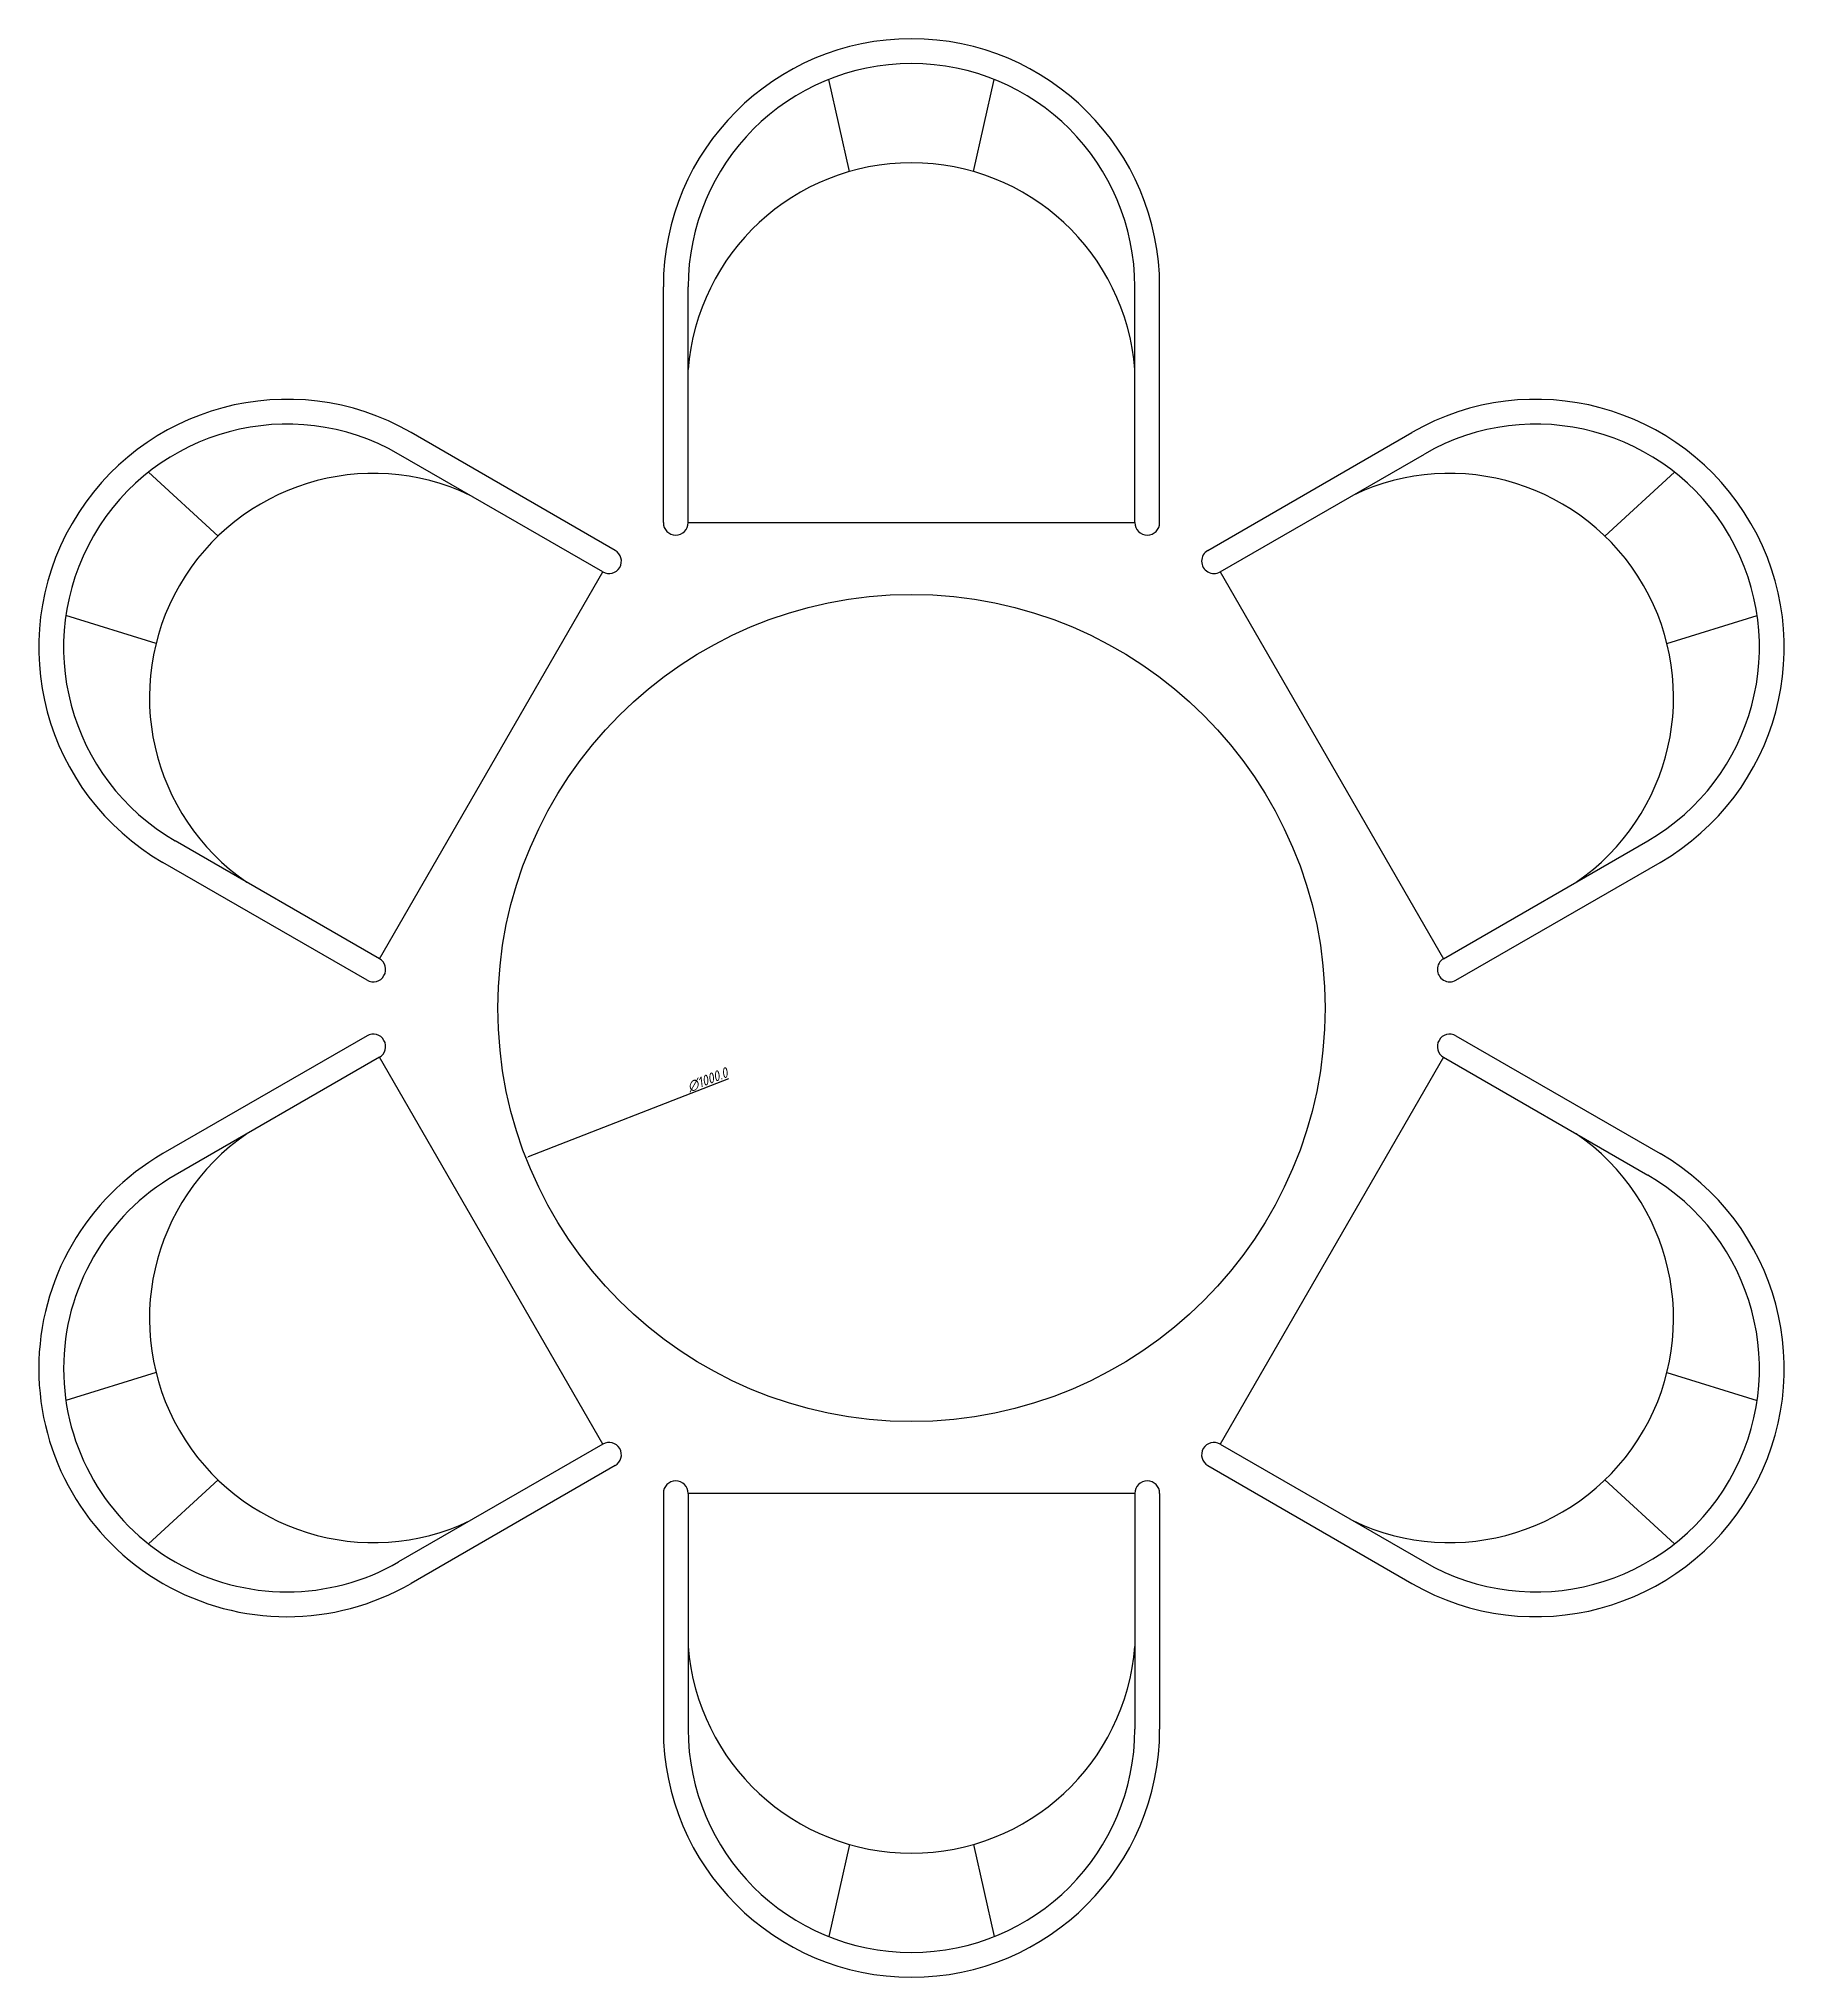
# Model space of a CAD drawing. Header units: millimetres. Extents: x 174 to 4122, y -1171 to 2347.
# Drawn here: x 2012 to 4122, y 3 to 2347 of the extents above; entities that cross this region are included whole.
import ezdxf

# ---------------------------------------------------------------- set-up
doc = ezdxf.new("R2010")
doc.units = ezdxf.units.MM
doc.layers.add('尺寸', color=2, linetype='Continuous', lineweight=0, plot=False)
doc.layers.add('粗实线', color=7, linetype='Continuous', lineweight=30)
doc.styles.add('工程样式', font='gbeitc.shx', dxfattribs={"bigfont": 'gbcbig.shx'})
doc.dimstyles.new('gongchen', dxfattribs={"dimtxt": 2.5, "dimasz": 3, "dimexe": 3, "dimexo": 1.5, "dimgap": 2, "dimtad": 1, "dimdec": 1, "dimzin": 3, "dimdsep": 46, "dimtxsty": '工程样式', "dimcen": 3, "dimdle": 3, "dimazin": 2, "dimtfac": 1, "dimtdec": 1, "dimtofl": 0, "dimtmove": 0, "dimatfit": 3, "dimfxl": 1, "dimfrac": 1, "dimtolj": 1, "dimtzin": 0, "dimarcsym": 0})

# ---------------------------------------------------------------- blocks, each defined once
blk = doc.blocks.new('*D8')
at = {"layer": 'Defpoints', "color": 0}
for p in [(3533.4, 1355.8), (2601.3, 993.6)]:
    blk.add_point(p, dxfattribs=at)
at = {"layer": '尺寸', "color": 0, "lineweight": -2}
blk.add_line((2846.3, 1088.9), (2604.1, 994.7), dxfattribs=at)
at = {"layer": '尺寸', "color": 0}
blk.add_solid([(2603.9, 995.2), (2604.3, 994.3), (2601.3, 993.6)], dxfattribs=at)
at = {"layer": '尺寸', "color": 0, "insert": (2820.7, 1087.8), "char_height": 2.5, "attachment_point": 5, "rotation": 21.2343, "style": '工程样式'}
blk.add_mtext('\\A1;{\\H5x;∅1000.0}', dxfattribs=at)

msp = doc.modelspace()

# ---------------------------------------------------------------- linework, layer by layer
at = {"layer": '粗实线'}
for p, q in [((2992.34, 2185.97), (2967.34, 2297.37)), ((3142.34, 2185.97), (3167.34, 2297.37)), ((2767.34, 1761.57), (2767.34, 2046.57)), ((2797.34, 1761.57), (2797.34, 2046.57)), ((3337.34, 1761.57), (3337.34, 2046.57)), ((3367.34, 1761.57), (3367.34, 2046.57)), ((2709.14, 1727.96), (2462.32, 1870.46)), ((3425.55, 1727.96), (3672.37, 1870.46)), ((2694.14, 1701.98), (2447.32, 1844.48)), ((3440.55, 1701.98), (3687.37, 1844.48)), ((2229.09, 1745.31), (2145.12, 1822.66)), ((3905.6, 1745.31), (3989.57, 1822.66)), ((2797.34, 1761.57), (3337.34, 1761.57)), ((2424.14, 1234.33), (2694.14, 1701.98)), ((3440.55, 1701.98), (3710.55, 1234.33)), ((2154.09, 1615.4), (2045.12, 1649.45)), ((3980.6, 1615.4), (4089.57, 1649.45)), ((2424.14, 1234.33), (2177.32, 1376.83)), ((3710.55, 1234.33), (3957.37, 1376.83)), ((2409.14, 1208.35), (2162.32, 1350.85)), ((3725.55, 1208.35), (3972.37, 1350.85)), ((2409.14, 1141.13), (2162.32, 998.63)), ((3725.55, 1141.13), (3972.37, 998.63)), ((2424.14, 1115.15), (2177.32, 972.65)), ((2694.14, 647.5), (2424.14, 1115.15)), ((3710.55, 1115.15), (3440.55, 647.5)), ((3710.55, 1115.15), (3957.37, 972.65)), ((2154.09, 734.07), (2045.12, 700.03)), ((3980.6, 734.07), (4089.57, 700.03)), ((2694.14, 647.5), (2447.32, 505)), ((3440.55, 647.5), (3687.37, 505)), ((2709.14, 621.52), (2462.32, 479.02)), ((3425.55, 621.52), (3672.37, 479.02)), ((2229.09, 604.17), (2145.12, 526.82)), ((2767.34, 587.91), (2767.34, 302.91)), ((2797.34, 587.91), (2797.34, 302.91)), ((3337.34, 587.91), (2797.34, 587.91)), ((3337.34, 587.91), (3337.34, 302.91)), ((3367.34, 587.91), (3367.34, 302.91)), ((3905.6, 604.17), (3989.57, 526.82)), ((2992.34, 163.5), (2967.34, 52.11)), ((3142.34, 163.5), (3167.34, 52.11))]:
    msp.add_line(p, q, dxfattribs=at)
msp.add_circle((3067.34, 1174.74), 500, dxfattribs=at)
for centre, radius, start, end in [((3067.34, 2046.57), 300, 0, 180), ((3067.34, 2046.57), 270, 0, 180), ((3067.34, 1925.77), 270.8, 4.4052, 175.5948), ((2312.32, 1610.65), 300, 60, 240), ((3822.37, 1610.65), 300, 300, 120), ((2312.32, 1610.65), 270, 60, 240), ((3822.37, 1610.65), 270, 300, 120), ((2416.93, 1550.25), 270.8, 64.4052, 235.5948), ((3717.75, 1550.25), 270.8, 304.4052, 115.5948), ((2782.34, 1761.57), 15, 180, 0), ((3352.34, 1761.57), 15, 180, 0), ((2701.64, 1714.97), 15, 240, 60), ((3433.05, 1714.97), 15, 120, 300), ((2416.64, 1221.34), 15, 240, 60), ((3718.05, 1221.34), 15, 120, 300), ((2416.64, 1128.14), 15, 300, 120), ((3718.05, 1128.14), 15, 60, 240), ((2416.93, 799.22), 270.8, 124.4052, 295.5948), ((3717.75, 799.22), 270.8, 244.4052, 55.5948), ((2312.32, 738.82), 300, 120, 300), ((3822.37, 738.82), 300, 240, 60), ((2312.32, 738.82), 270, 120, 300), ((3822.37, 738.82), 270, 240, 60), ((2701.64, 634.51), 15, 300, 120), ((3433.05, 634.51), 15, 60, 240), ((2782.34, 587.91), 15, 0, 180), ((3352.34, 587.91), 15, 0, 180), ((3067.34, 423.71), 270.8, 184.4052, 355.5948), ((3067.34, 302.91), 300, 180, 0), ((3067.34, 302.91), 270, 180, 0)]:
    msp.add_arc(centre, radius, start, end, dxfattribs=at)

# ---------------------------------------------------------------- dimensions: what is measured, and where the dimension line sits
at = {"layer": '尺寸'}
dim = msp.add_diameter_dim_2p(p1=(3533.4, 1355.83), p2=(2601.29, 993.65), text='{\\H5x;<>}', dimstyle='gongchen', dxfattribs=at)
dim.commit()
dim.dimension.update_dxf_attribs({"geometry": '*D8', "text_midpoint": (2823.69, 1080.06), "dimtype": 163})

doc.saveas('drawing.dxf')
